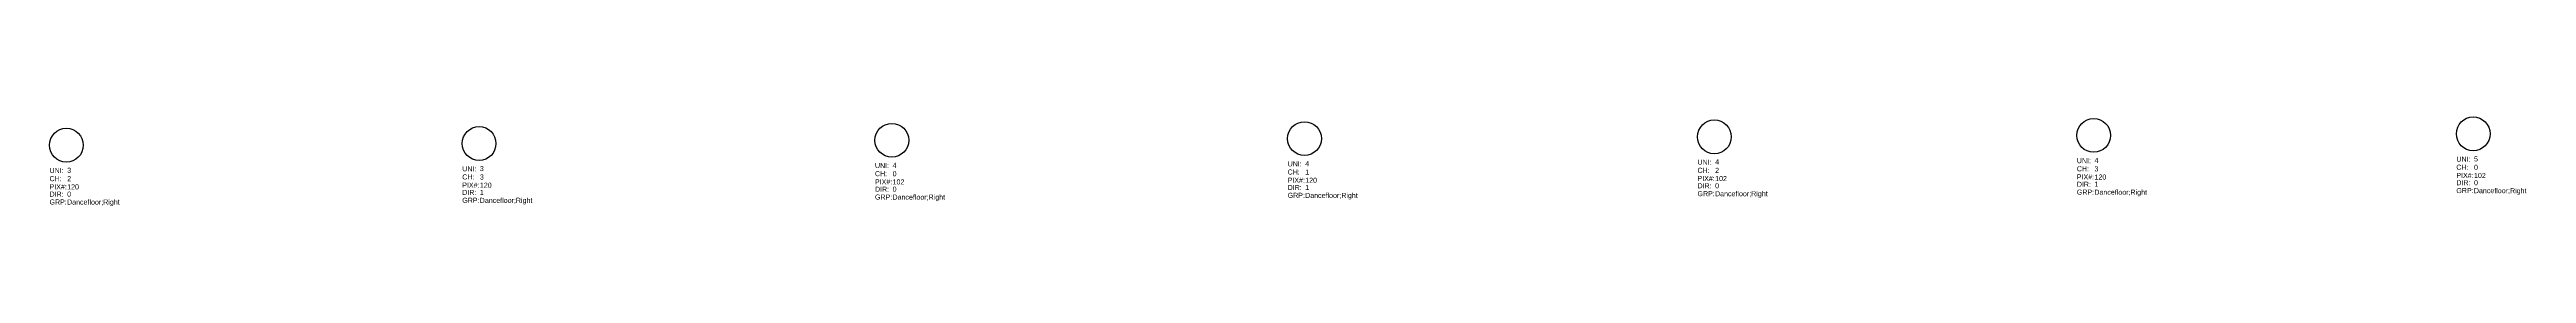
# Model space of a CAD drawing. Header units: millimetres. Extents: x -61 to 30318, y -152 to 16742.
# Drawn here: x 8650 to 15992, y 11924 to 12188 of the extents above; entities that cross this region are included whole.
import ezdxf

# ---------------------------------------------------------------- set-up
doc = ezdxf.new("R2010")
doc.units = ezdxf.units.MM
doc.layers.get('0').update_dxf_attribs({"color": 140})
doc.styles.get("Standard").update_dxf_attribs({"font": 'arial.ttf'})

# ---------------------------------------------------------------- blocks, each defined once
blk = doc.blocks.new('LEDVertical')
at = {"color": 0, "linetype": 'ByBlock', "lineweight": -2}
blk.add_circle((0, 0), 50, dxfattribs=at)
for s, p in [('UNI:', (-50, -82.1)), ('CH:', (-50, -106.2)), ('PIX#:', (-50, -130.3)), ('DIR:', (-50, -152)), ('GRP:', (-50, -175.2))]:
    blk.add_text(s, height=15, dxfattribs=at).set_placement(p)
for tag, p in [('UNIVERSE', (2.3, -81.5)), ('CHANNEL', (2.3, -106.4)), ('PIXELCOUNT', (2.3, -130.6))]:
    blk.add_attdef(tag, p, '', height=15, dxfattribs=at)
at = {"color": 0}
for tag, p in [('DIRECTION', (2.3, -151.9)), ('GROUPS', (1.9, -175.4))]:
    blk.add_attdef(tag, p, '', height=15, dxfattribs=at)

msp = doc.modelspace()

# ---------------------------------------------------------------- block references
for p, values in [((8699.6, 12103.8), {'UNIVERSE': '3', 'CHANNEL': '2', 'PIXELCOUNT': '120', 'DIRECTION': '0', 'GROUPS': 'Dancefloor;Right'}), ((9923, 12108.8), {'UNIVERSE': '3', 'CHANNEL': '3', 'PIXELCOUNT': '120', 'DIRECTION': '1', 'GROUPS': 'Dancefloor;Right'}), ((11146.4, 12118.4), {'UNIVERSE': '4', 'CHANNEL': '0', 'PIXELCOUNT': '102', 'DIRECTION': '0', 'GROUPS': 'Dancefloor;Right'}), ((12369.7, 12123.4), {'UNIVERSE': '4', 'CHANNEL': '1', 'PIXELCOUNT': '120', 'DIRECTION': '1', 'GROUPS': 'Dancefloor;Right'}), ((13584.7, 12128.4), {'UNIVERSE': '4', 'CHANNEL': '2', 'PIXELCOUNT': '102', 'DIRECTION': '0', 'GROUPS': 'Dancefloor;Right'}), ((14709.2, 12132.9), {'UNIVERSE': '4', 'CHANNEL': '3', 'PIXELCOUNT': '120', 'DIRECTION': '1', 'GROUPS': 'Dancefloor;Right'}), ((15834.2, 12137.5), {'UNIVERSE': '5', 'CHANNEL': '0', 'PIXELCOUNT': '102', 'DIRECTION': '0', 'GROUPS': 'Dancefloor;Right'})]:
    msp.add_blockref('LEDVertical', p).add_auto_attribs(values)

doc.saveas('drawing.dxf')
